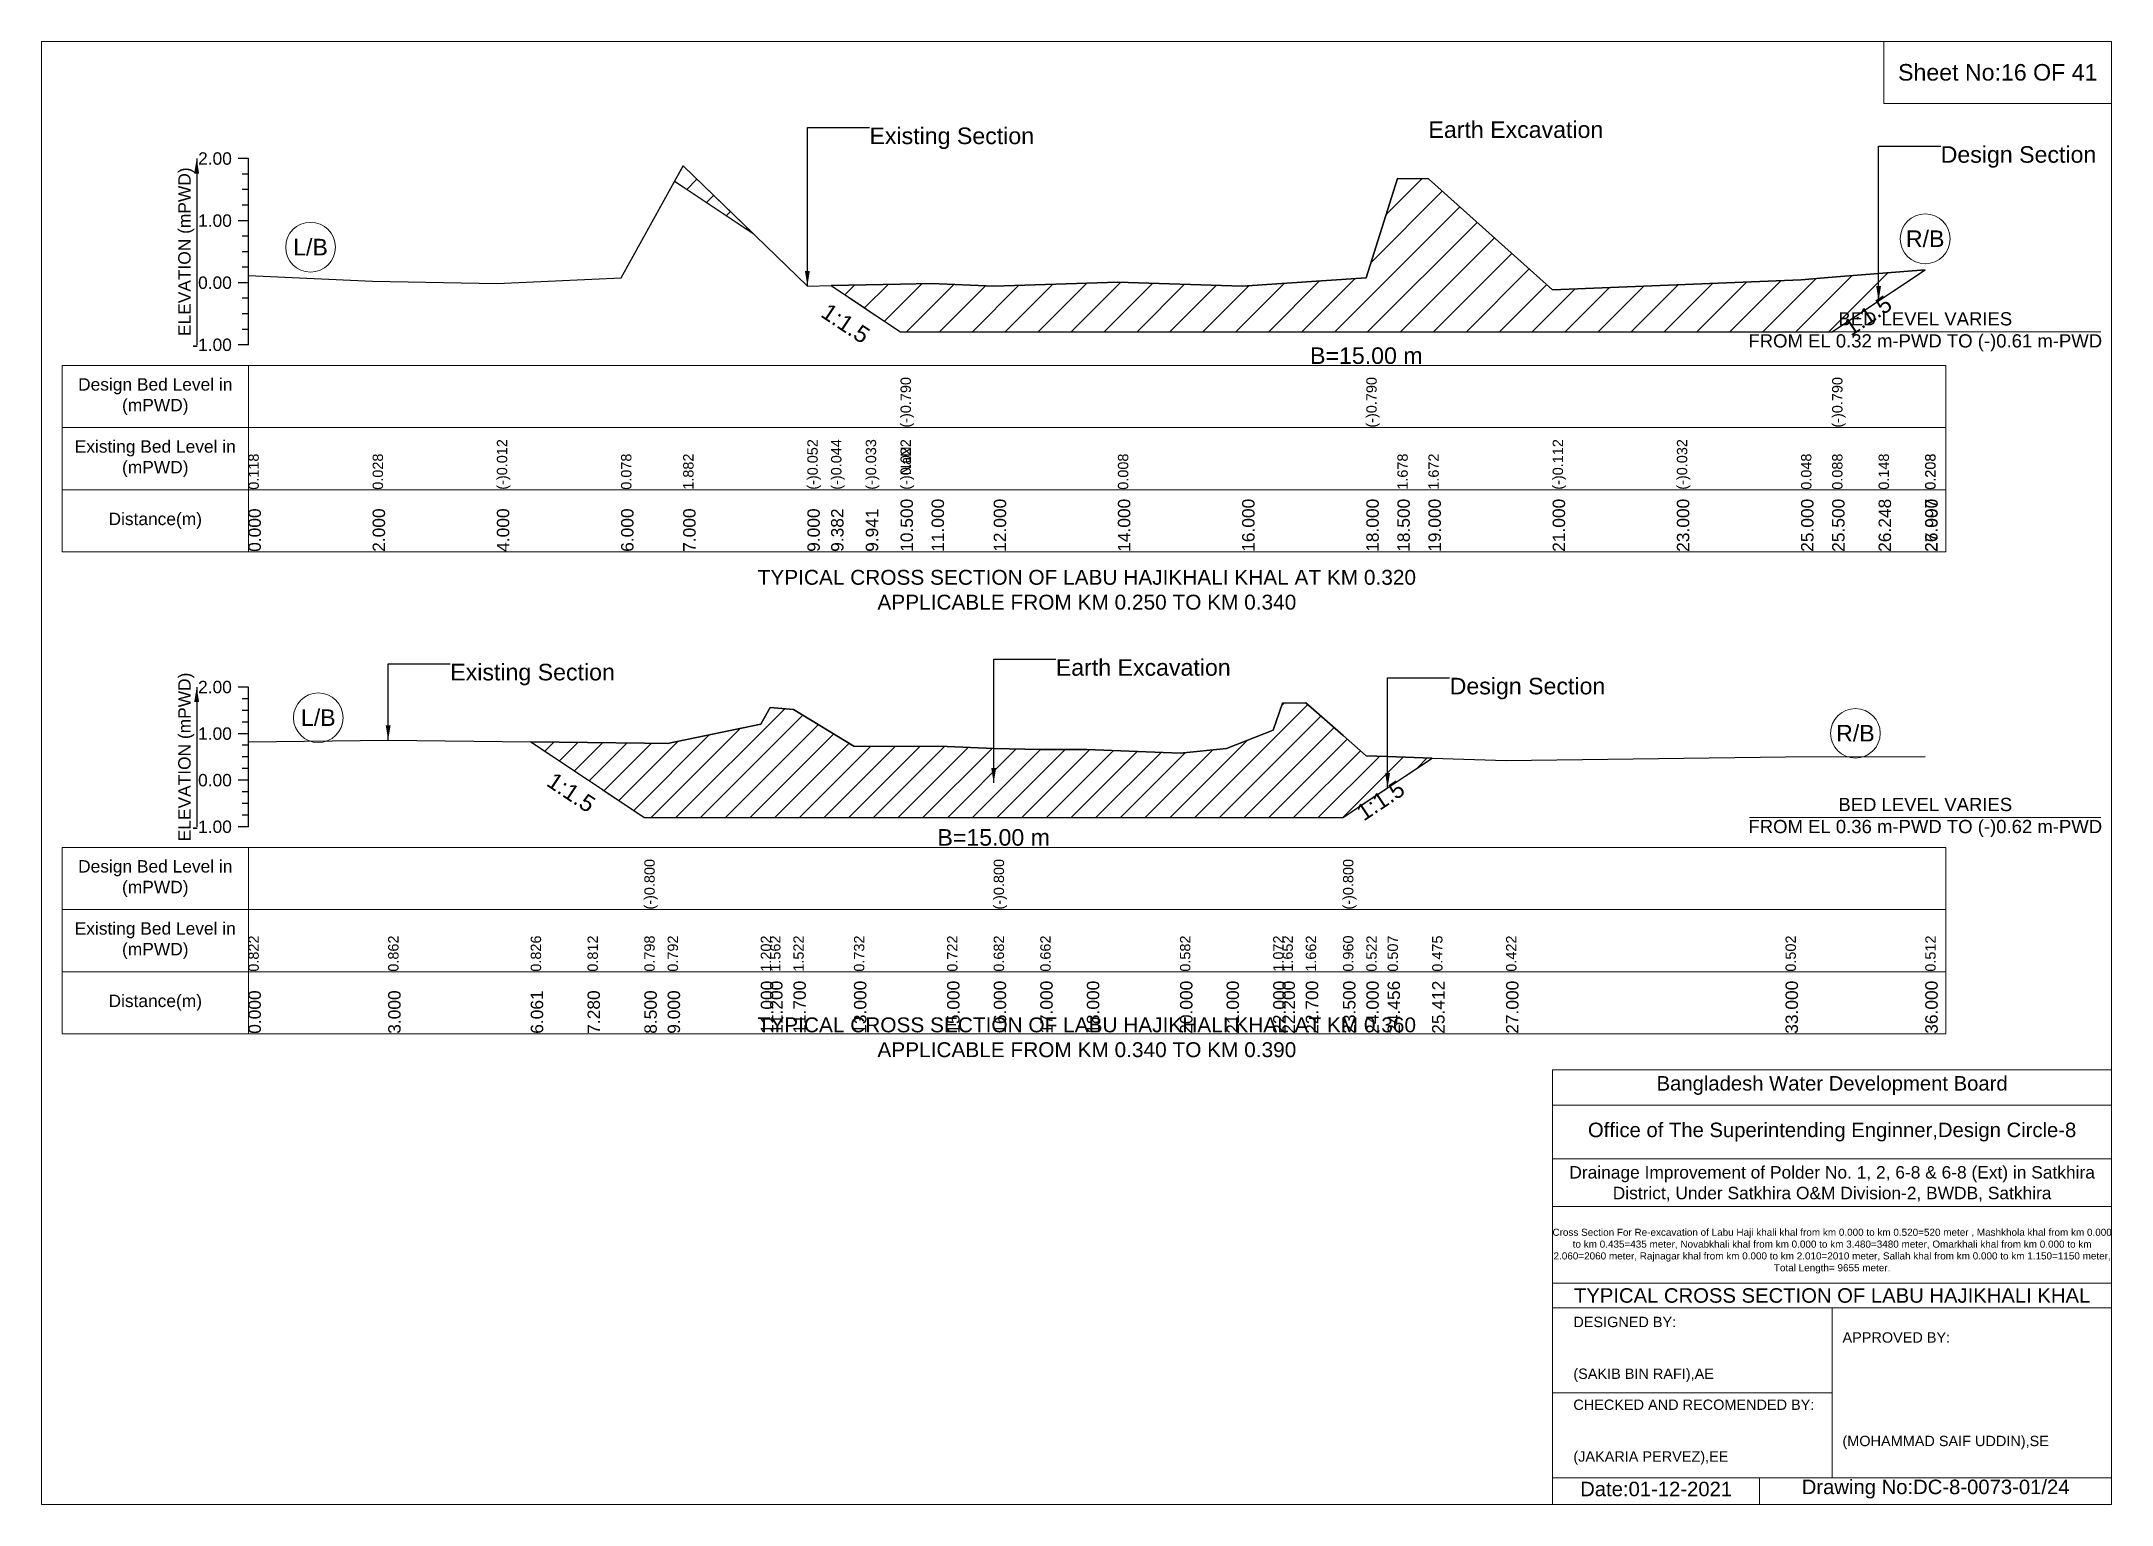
# Model space of a CAD drawing. Header units: inches. Extents: x 93000 to 486000, y -4242 to 0.
# Drawn here: x 250000 to 256000, y -4242 to 0 of the extents above; entities that cross this region are included whole.
import ezdxf

# ---------------------------------------------------------------- set-up
doc = ezdxf.new("R2010")
doc.units = ezdxf.units.IN
doc.header["$LTSCALE"] = 7
doc.header["$MEASUREMENT"] = 0
doc.linetypes.add('DASHED', pattern=[0.75, 0.5, -0.25])
for name, color, linetype, lineweight in [('Cross section Data Border', 7, 'Continuous', 9), ('Cross Section Labels', 7, 'Continuous', 9), ('Design_Bed_Level for Xsection', 7, 'DASHED', 25), ('Existing_Bed_Level for Xsection', 7, 'Continuous', 25), ('Long Section Labels', 7, 'Continuous', 9)]:
    doc.layers.add(name, color=color, linetype=linetype, lineweight=lineweight)
doc.styles.get("Standard").update_dxf_attribs({"font": 'arial.ttf'})
doc.dimstyles.get("Standard").update_dxf_attribs({"dimtxt": 0.18, "dimasz": 0.18, "dimexe": 0.18, "dimexo": 0.0625, "dimgap": 0.09, "dimtad": 0, "dimtih": 1, "dimtoh": 1, "dimdec": 4, "dimzin": 0, "dimdsep": 46, "dimtxsty": 'Standard', "dimcen": 0.09, "dimadec": 0, "dimazin": 0, "dimtfac": 1, "dimtdec": 4, "dimtofl": 0, "dimtmove": 0, "dimatfit": 3, "dimfxl": 1, "dimtolj": 1, "dimtzin": 0, "dimarcsym": 0})

msp = doc.modelspace()

# ---------------------------------------------------------------- texts
at = {"layer": 'Cross section Data Border', "attachment_point": 5}
for s, insert, char_height in [('Sheet No:16 OF 41', (255670, -90), 48), ('Bangladesh Water Development Board', (255190, -3027), 42), ('Office of The Superintending Enginner,Design Circle-8', (255190, -3162), 42)]:
    msp.add_mtext(s, dxfattribs=dict(at, insert=insert, char_height=char_height))
at = {"layer": 'Cross section Data Border'}
for s, insert, char_height, width, attachment_point in [('Design Bed Level in (mPWD)', (250330, -1029.8), 36, 480, 5), ('Existing Bed Level in (mPWD)', (250330, -1209.8), 36, 480, 5), ('Distance(m)', (250330, -1389.8), 36, 480, 5), ('Design Bed Level in (mPWD)', (250330, -2427), 36, 480, 5), ('Existing Bed Level in (mPWD)', (250330, -2607), 36, 480, 5), ('Distance(m)', (250330, -2787), 36, 480, 5), ('Drainage Improvement of Polder No. 1, 2, 6-8 & 6-8 (Ext) in Satkhira District, Under Satkhira O&M Division-2, BWDB, Satkhira', (255190, -3312), 36, 1680, 5), ('Cross Section For Re-excavation of Labu Haji khali khal from km 0.000 to km 0.520=520 meter , Mashkhola khal from km 0.000 to km 0.435=435 meter, Novabkhali khal from km 0.000 to km 3.480=3480 meter, Omarkhali khal from km 0.000 to km 2.060=2060 meter, Rajnagar khal from km 0.000 to km 2.010=2010 meter, Sallah khal from km 0.000 to km 1.150=1150 meter, Total Length= 9655 meter. ', (255190, -3507), 20.5611, 1620, 5), ('TYPICAL CROSS SECTION OF LABU HAJIKHALI KHAL', (255190, -3636), 42, 1680, 5), ('DESIGNED BY:^J^J^J(SAKIB BIN RAFI),AE', (254440, -3792), 30, 840, 4), ('APPROVED BY:^J^J^J^J^J^J(MOHAMMAD SAIF UDDIN),SE', (255220, -3912), 30, 840, 4), ('CHECKED AND RECOMENDED BY:^J^J^J(JAKARIA PERVEZ),EE', (254440, -4032), 30, 840, 4), ('Date:01-12-2021', (254680, -4197), 42, 840, 5), ('Drawing No:DC-8-0073-01/24', (255490, -4197), 42, 1320, 5)]:
    msp.add_mtext(s, dxfattribs=dict(at, insert=insert, char_height=char_height, width=width, attachment_point=attachment_point))
at = {"layer": 'Cross Section Labels'}
for s, insert, char_height, attachment_point in [('Earth Excavation', (254020, -231.8), 48, 1), ('Existing Section', (252400, -249.8), 48, 1), ('Design Section', (255504.7, -303.8), 48, 1), ('L/B', (250780, -596.7), 48, 5), ('R/B', (255459.7, -572.4), 48, 5), ('BED LEVEL VARIES ^JFROM EL 0.32 m-PWD TO (-)0.61 m-PWD', (255460, -842), 38.4, 5), ('B=15.00 m', (253840, -887), 48, 2), ('TYPICAL CROSS SECTION OF LABU HAJIKHALI KHAL AT KM 0.320^JAPPLICABLE FROM KM 0.250 TO KM 0.340', (253030, -1590), 43.2, 5), ('Earth Excavation', (252940, -1791), 48, 1), ('Existing Section', (251185, -1804.5), 48, 1), ('Design Section', (254081.6, -1845), 48, 1), ('L/B', (250802.5, -1960.8), 48, 5), ('R/B', (255257.5, -2006), 48, 5), ('BED LEVEL VARIES ^JFROM EL 0.36 m-PWD TO (-)0.62 m-PWD', (255460, -2250), 38.4, 5), ('B=15.00 m', (252760, -2283.7), 48, 2), ('TYPICAL CROSS SECTION OF LABU HAJIKHALI KHAL AT KM 0.360^JAPPLICABLE FROM KM 0.340 TO KM 0.390', (253030, -2887.5), 43.2, 5)]:
    msp.add_mtext(s, dxfattribs=dict(at, insert=insert, char_height=char_height, attachment_point=attachment_point))
at = {"layer": 'Cross Section Labels', "char_height": 48, "attachment_point": 2}
for insert, rotation in [((252344.3, -797.4), 326.30993), ((255279.7, -774.7), 33.69007), ((251549.1, -2157.1), 326.30993), ((253867.8, -2180.8), 33.69007)]:
    msp.add_mtext('1:1.5', dxfattribs=dict(at, insert=insert, rotation=rotation))
at = {"layer": 'Existing_Bed_Level for Xsection', "char_height": 36, "attachment_point": 6}
for s, insert in [('2.00', (250552, -339.8)), ('1.00', (250552, -519.8)), ('0.00', (250552, -699.8)), ('-1.00', (250552, -879.8)), ('2.00', (250552, -1872)), ('1.00', (250552, -2007)), ('0.00', (250552, -2142)), ('-1.00', (250552, -2277))]:
    msp.add_mtext(s, dxfattribs=dict(at, insert=insert))
at = {"layer": 'Existing_Bed_Level for Xsection', "char_height": 36, "attachment_point": 5, "rotation": 90}
for insert in [(250420, -609.8), (250420, -2074.5)]:
    msp.add_mtext('ELEVATION (mPWD)', dxfattribs=dict(at, insert=insert))
at = {"layer": 'Long Section Labels', "attachment_point": 1, "rotation": 90}
for s, insert, char_height in [('(-)0.790', (252490, -1119.8), 30), ('(-)0.790', (253840, -1119.8), 30), ('(-)0.790', (255190, -1119.8), 30), ('0.118', (250600, -1299.8), 30), ('0.028', (250960, -1299.8), 30), ('(-)0.012', (251320, -1299.8), 30), ('(-)0.012', (251320, -1299.8), 30), ('0.078', (251680, -1299.8), 30), ('0.078', (251680, -1299.8), 30), ('0.078', (251680, -1299.8), 30), ('1.882', (251860, -1299.8), 30), ('(-)0.052', (252220, -1299.8), 30), ('(-)0.052', (252220, -1299.8), 30), ('(-)0.052', (252220, -1299.8), 30), ('(-)0.044', (252288.7, -1299.8), 30), ('(-)0.033', (252389.3, -1299.8), 30), ('(-)0.022', (252490, -1299.8), 30), ('(-)0.022', (252490, -1299.8), 30), ('(-)NaN', (252490, -1299.8), 30), ('(-)NaN', (252490, -1299.8), 30), ('(-)NaN', (252490, -1299.8), 30), ('0.008', (253120, -1299.8), 30), ('1.678', (253930, -1299.8), 30), ('1.672', (254020, -1299.8), 30), ('(-)0.112', (254380, -1299.8), 30), ('(-)0.032', (254740, -1299.8), 30), ('0.048', (255100, -1299.8), 30), ('0.088', (255190, -1299.8), 30), ('0.088', (255190, -1299.8), 30), ('0.148', (255324.7, -1299.8), 30), ('0.208', (255459.4, -1299.8), 30), ('0.208', (255460, -1299.8), 30), ('0.000', (250600, -1479.8), 36), ('2.000', (250960, -1479.8), 36), ('4.000', (251320, -1479.8), 36), ('6.000', (251680, -1479.8), 36), ('7.000', (251860, -1479.8), 36), ('9.000', (252220, -1479.8), 36), ('9.382', (252288.7, -1479.8), 36), ('9.941', (252389.3, -1479.8), 36), ('10.500', (252490, -1479.8), 36), ('10.500', (252490, -1479.8), 36), ('10.500', (252490, -1479.8), 36), ('11.000', (252580, -1479.8), 36), ('12.000', (252760, -1479.8), 36), ('14.000', (253120, -1479.8), 36), ('16.000', (253480, -1479.8), 36), ('18.000', (253840, -1479.8), 36), ('18.000', (253840, -1479.8), 36), ('18.000', (253840, -1479.8), 36), ('18.500', (253930, -1479.8), 36), ('19.000', (254020, -1479.8), 36), ('21.000', (254380, -1479.8), 36), ('23.000', (254740, -1479.8), 36), ('25.000', (255100, -1479.8), 36), ('25.500', (255190, -1479.8), 36), ('25.500', (255190, -1479.8), 36), ('25.500', (255190, -1479.8), 36), ('26.248', (255324.7, -1479.8), 36), ('26.997', (255459.4, -1479.8), 36), ('27.000', (255460, -1479.8), 36), ('(-)0.800', (251747.5, -2517), 30), ('(-)0.800', (252760, -2517), 30), ('(-)0.800', (253772.5, -2517), 30), ('0.822', (250600, -2697), 30), ('0.862', (251005, -2697), 30), ('0.826', (251418.2, -2697), 30), ('0.812', (251582.8, -2697), 30), ('0.798', (251747.5, -2697), 30), ('0.798', (251747.5, -2697), 30), ('0.798', (251747.5, -2697), 30), ('0.792', (251815, -2697), 30), ('1.202', (252085, -2697), 30), ('1.562', (252112, -2697), 30), ('1.522', (252179.5, -2697), 30), ('0.732', (252355, -2697), 30), ('0.722', (252625, -2697), 30), ('0.682', (252760, -2697), 30), ('0.682', (252760, -2697), 30), ('0.682', (252760, -2697), 30), ('0.682', (252760, -2697), 30), ('0.662', (252895, -2697), 30), ('0.662', (252895, -2697), 30), ('0.582', (253300, -2697), 30), ('1.072', (253570, -2697), 30), ('1.652', (253597, -2697), 30), ('1.662', (253664.5, -2697), 30), ('0.960', (253772.5, -2697), 30), ('0.960', (253772.5, -2697), 30), ('0.960', (253772.5, -2697), 30), ('0.522', (253840, -2697), 30), ('0.507', (253901.6, -2697), 30), ('0.475', (254030.7, -2697), 30), ('0.422', (254245, -2697), 30), ('0.502', (255055, -2697), 30), ('0.512', (255460, -2697), 30), ('0.000', (250600, -2877), 36), ('3.000', (251005, -2877), 36), ('6.061', (251418.2, -2877), 36), ('7.280', (251582.8, -2877), 36), ('8.500', (251747.5, -2877), 36), ('8.500', (251747.5, -2877), 36), ('8.500', (251747.5, -2877), 36), ('9.000', (251815, -2877), 36), ('11.000', (252085, -2877), 36), ('11.200', (252112, -2877), 36), ('11.700', (252179.5, -2877), 36), ('13.000', (252355, -2877), 36), ('15.000', (252625, -2877), 36), ('16.000', (252760, -2877), 36), ('16.000', (252760, -2877), 36), ('16.000', (252760, -2877), 36), ('17.000', (252895, -2877), 36), ('18.000', (253030, -2877), 36), ('20.000', (253300, -2877), 36), ('21.000', (253435, -2877), 36), ('22.000', (253570, -2877), 36), ('22.200', (253597, -2877), 36), ('22.700', (253664.5, -2877), 36), ('23.500', (253772.5, -2877), 36), ('23.500', (253772.5, -2877), 36), ('23.500', (253772.5, -2877), 36), ('24.000', (253840, -2877), 36), ('24.456', (253901.6, -2877), 36), ('25.412', (254030.7, -2877), 36), ('27.000', (254245, -2877), 36), ('33.000', (255055, -2877), 36), ('36.000', (255460, -2877), 36)]:
    msp.add_mtext(s, dxfattribs=dict(at, insert=insert, char_height=char_height))

# ---------------------------------------------------------------- hatches: boundary and pattern name
at = {"layer": 'Existing_Bed_Level for Xsection'}
h = msp.add_hatch(dxfattribs=at)
h.set_pattern_fill('ANSI31', color=256, scale=540, style=0)
h.paths.add_polyline_path([(251835.3, -405.6), (251860, -422), (252063, -557.4), (251860, -361.1)])
h = msp.add_hatch(dxfattribs=at)
h.set_pattern_fill('ANSI31', color=256, scale=540, style=0)
h.paths.add_polyline_path([(252288.7, -707.8), (252389.3, -774.9), (252490, -842), (252580, -842), (252760, -842), (253120, -842), (253480, -842), (253840, -842), (253930, -842), (254020, -842), (254380, -842), (254740, -842), (255100, -842), (255190, -842), (255324.7, -752.2), (255459.4, -662.4), (255324.7, -673.2), (255190, -684), (255100, -691.2), (254740, -705.6), (254380, -720), (254020, -398.9), (253930, -397.8), (253840, -685.8), (253480, -709.2), (253120, -698.4), (252760, -709.2), (252580, -702), (252490, -703.8), (252389.3, -705.8)])
h = msp.add_hatch(dxfattribs=at)
h.set_pattern_fill('ANSI31', color=256, scale=405, style=0)
h.paths.add_polyline_path([(251418.2, -2030.4), (251582.8, -2140.2), (251747.5, -2250), (251815, -2250), (252085, -2250), (252112, -2250), (252179.5, -2250), (252355, -2250), (252625, -2250), (252760, -2250), (252895, -2250), (253030, -2250), (253300, -2250), (253435, -2250), (253570, -2250), (253597, -2250), (253664.5, -2250), (253772.5, -2250), (253840, -2205), (253901.6, -2163.9), (254030.7, -2077.9), (253901.6, -2073.6), (253840, -2071.5), (253772.5, -2012.3), (253664.5, -1917.6), (253597, -1919), (253570, -1997.2), (253435, -2049.9), (253300, -2063.4), (253030, -2052.6), (252895, -2052.6), (252760, -2049.9), (252625, -2044.5), (252355, -2043.2), (252179.5, -1936.5), (252112, -1931.1), (252085, -1979.7), (251815, -2035), (251747.5, -2034.3), (251582.8, -2032.3)])

# ---------------------------------------------------------------- linework, layer by layer
at = {"layer": 'Cross section Data Border'}
for points in [[(250000, 0), (256000, 0), (256000, -4242), (250000, -4242)], [(255340, 0), (256000, 0), (256000, -180), (255340, -180)], [(250060, -939.8), (255520, -939.8), (255520, -1479.8), (250060, -1479.8)], [(250060, -2337), (255520, -2337), (255520, -2877), (250060, -2877)]]:
    msp.add_lwpolyline(points, close=True, dxfattribs=at)
for points in [[(250600, -939.8), (250600, -1479.8)], [(250060, -1119.8), (255520, -1119.8)], [(250060, -1299.8), (255520, -1299.8)], [(250600, -2337), (250600, -2877)], [(250060, -2517), (255520, -2517)], [(250060, -2697), (255520, -2697)], [(254380, -4242), (254380, -2982), (256000, -2982)], [(254380, -3084), (256000, -3084)], [(254380, -3240), (256000, -3240)], [(254380, -3378), (256000, -3378)], [(254380, -3600), (256000, -3600)], [(254380, -3672), (256000, -3672)], [(255190, -3672), (255190, -4164)], [(254380, -3918), (255190, -3918)], [(254380, -4164), (256000, -4164)], [(254980, -4164), (254980, -4242)]]:
    msp.add_lwpolyline(points, dxfattribs=at)
at = {"layer": 'Cross Section Labels'}
for points in [[(254951, -842), (255969, -842)], [(254951, -2250), (255969, -2250)]]:
    msp.add_lwpolyline(points, dxfattribs=at)
for centre in [(250780, -596.7), (255459.7, -572.4), (250802.5, -1960.8), (255257.5, -2006)]:
    msp.add_circle(centre, 72, dxfattribs=at)
at = {"layer": 'Design_Bed_Level for Xsection'}
for points in [[(252288.7, -707.8), (252389.3, -774.9), (252490, -842), (253840, -842), (255190, -842), (255324.7, -752.2), (255459.4, -662.4)], [(251418.2, -2030.4), (251582.8, -2140.2), (251747.5, -2250), (252760, -2250), (253772.5, -2250), (253901.6, -2163.9), (254030.7, -2077.9)]]:
    msp.add_lwpolyline(points, dxfattribs=at)
at = {"layer": 'Existing_Bed_Level for Xsection'}
for points in [[(250600, -339.8), (250570, -339.8)], [(250600, -879.8), (250600, -699.8), (250600, -519.8), (250600, -339.8)], [(250600, -384.8), (250582, -384.8)], [(250600, -678.6), (250960, -694.8), (251320, -702), (251680, -685.8), (251860, -361.1), (252220, -709.2), (252288.7, -707.8), (252389.3, -705.8), (252490, -703.8), (252490, -703.8), (252580, -702), (252760, -709.2), (253120, -698.4), (253480, -709.2), (253840, -685.8), (253840, -685.8), (253930, -397.8), (254020, -398.9), (254380, -720), (254740, -705.6), (255100, -691.2), (255190, -684), (255190, -684), (255324.7, -673.2), (255459.4, -662.4), (255460, -662.4)], [(250600, -429.8), (250582, -429.8)], [(250600, -474.8), (250582, -474.8)], [(250600, -519.8), (250570, -519.8)], [(250600, -564.8), (250582, -564.8)], [(250600, -609.8), (250582, -609.8)], [(250600, -654.8), (250582, -654.8)], [(250600, -699.8), (250570, -699.8)], [(250600, -744.8), (250582, -744.8)], [(250600, -789.8), (250582, -789.8)], [(250600, -834.8), (250582, -834.8)], [(250600, -879.8), (250570, -879.8)], [(250600, -1872), (250570, -1872)], [(250600, -1905.7), (250582, -1905.7)], [(250600, -2277), (250600, -2142), (250600, -2007), (250600, -1872)], [(250600, -2031), (251005, -2025.6), (251418.2, -2030.4), (251582.8, -2032.3), (251747.5, -2034.3), (251747.5, -2034.3), (251815, -2035), (252085, -1979.7), (252112, -1931.1), (252179.5, -1936.5), (252355, -2043.2), (252625, -2044.5), (252760, -2049.9), (252760, -2049.9), (252895, -2052.6), (253030, -2052.6), (253300, -2063.4), (253435, -2049.9), (253570, -1997.2), (253597, -1919), (253664.5, -1917.6), (253772.5, -2012.3), (253772.5, -2012.3), (253840, -2071.5), (253901.6, -2073.6), (254030.7, -2077.9), (254245, -2085), (255055, -2074.2), (255460, -2072.8)], [(250600, -1939.5), (250582, -1939.5)], [(250600, -1973.2), (250582, -1973.2)], [(250600, -2007), (250570, -2007)], [(250600, -2040.7), (250582, -2040.7)], [(250600, -2074.5), (250582, -2074.5)], [(250600, -2142), (250570, -2142)], [(250600, -2108.2), (250582, -2108.2)], [(250600, -2175.7), (250582, -2175.7)], [(250600, -2209.5), (250582, -2209.5)], [(250600, -2277), (250570, -2277)], [(250600, -2243.2), (250582, -2243.2)]]:
    msp.add_lwpolyline(points, dxfattribs=at)
for points in [[(251835.3, -405.6), (251860, -422), (252063, -557.4), (251860, -361.1)], [(252288.7, -707.8), (252288.7, -707.8), (252389.3, -774.9), (252490, -842), (252490, -842), (252580, -842), (252760, -842), (253120, -842), (253480, -842), (253840, -842), (253840, -842), (253930, -842), (254020, -842), (254380, -842), (254740, -842), (255100, -842), (255190, -842), (255190, -842), (255324.7, -752.2), (255459.4, -662.4), (255459.4, -662.4), (255459.4, -662.4), (255324.7, -673.2), (255190, -684), (255190, -684), (255100, -691.2), (254740, -705.6), (254380, -720), (254020, -398.9), (253930, -397.8), (253840, -685.8), (253840, -685.8), (253480, -709.2), (253120, -698.4), (252760, -709.2), (252580, -702), (252490, -703.8), (252490, -703.8), (252389.3, -705.8), (252288.7, -707.8)], [(251418.2, -2030.4), (251582.8, -2140.2), (251747.5, -2250), (251747.5, -2250), (251815, -2250), (252085, -2250), (252112, -2250), (252179.5, -2250), (252355, -2250), (252625, -2250), (252760, -2250), (252760, -2250), (252895, -2250), (253030, -2250), (253300, -2250), (253435, -2250), (253570, -2250), (253597, -2250), (253664.5, -2250), (253772.5, -2250), (253772.5, -2250), (253840, -2205), (253901.6, -2163.9), (254030.7, -2077.9), (254030.7, -2077.9), (254030.7, -2077.9), (253901.6, -2073.6), (253840, -2071.5), (253772.5, -2012.3), (253772.5, -2012.3), (253664.5, -1917.6), (253597, -1919), (253570, -1997.2), (253435, -2049.9), (253300, -2063.4), (253030, -2052.6), (252895, -2052.6), (252760, -2049.9), (252760, -2049.9), (252625, -2044.5), (252355, -2043.2), (252179.5, -1936.5), (252112, -1931.1), (252085, -1979.7), (251815, -2035), (251747.5, -2034.3), (251747.5, -2034.3), (251582.8, -2032.3)]]:
    msp.add_lwpolyline(points, close=True, dxfattribs=at)

msp.set_redraw_order([(e.dxf.handle, doc.entitydb.next_handle()) for e in msp.query("TEXT MTEXT ATTDEF DIMENSION ARC_DIMENSION")])  # texts and dimensions are drawn at this point

# ---------------------------------------------------------------- leaders
at = {"layer": 'Cross Section Labels', "annotation_type": 0, "has_hookline": 1, "hookline_direction": 0}
for points, text_width in [([(252220, -709.2), (252220, -249.8), (252399.9, -249.8)], 467.2), ([(255324.7, -752.2), (255324.7, -303.8), (255504.6, -303.8)], 441.2), ([(252760, -2149.9), (252760, -1791), (252939.9, -1791)], 497), ([(251005, -2025.6), (251005, -1804.5), (251184.9, -1804.5)], 467.2), ([(253901.6, -2163.9), (253901.6, -1845), (254081.5, -1845)], 441.2)]:
    msp.add_leader(points, dimstyle='Standard', override={"dimasz": 43.2}, dxfattribs=dict(at, text_width=text_width))
at = {"layer": 'Existing_Bed_Level for Xsection'}
for points in [[(250450, -339.8), (250450, -879.8)], [(250450, -1872), (250450, -2277)]]:
    msp.add_leader(points, dimstyle='Standard', override={"dimasz": 43.2}, dxfattribs=at)

doc.saveas('drawing.dxf')
